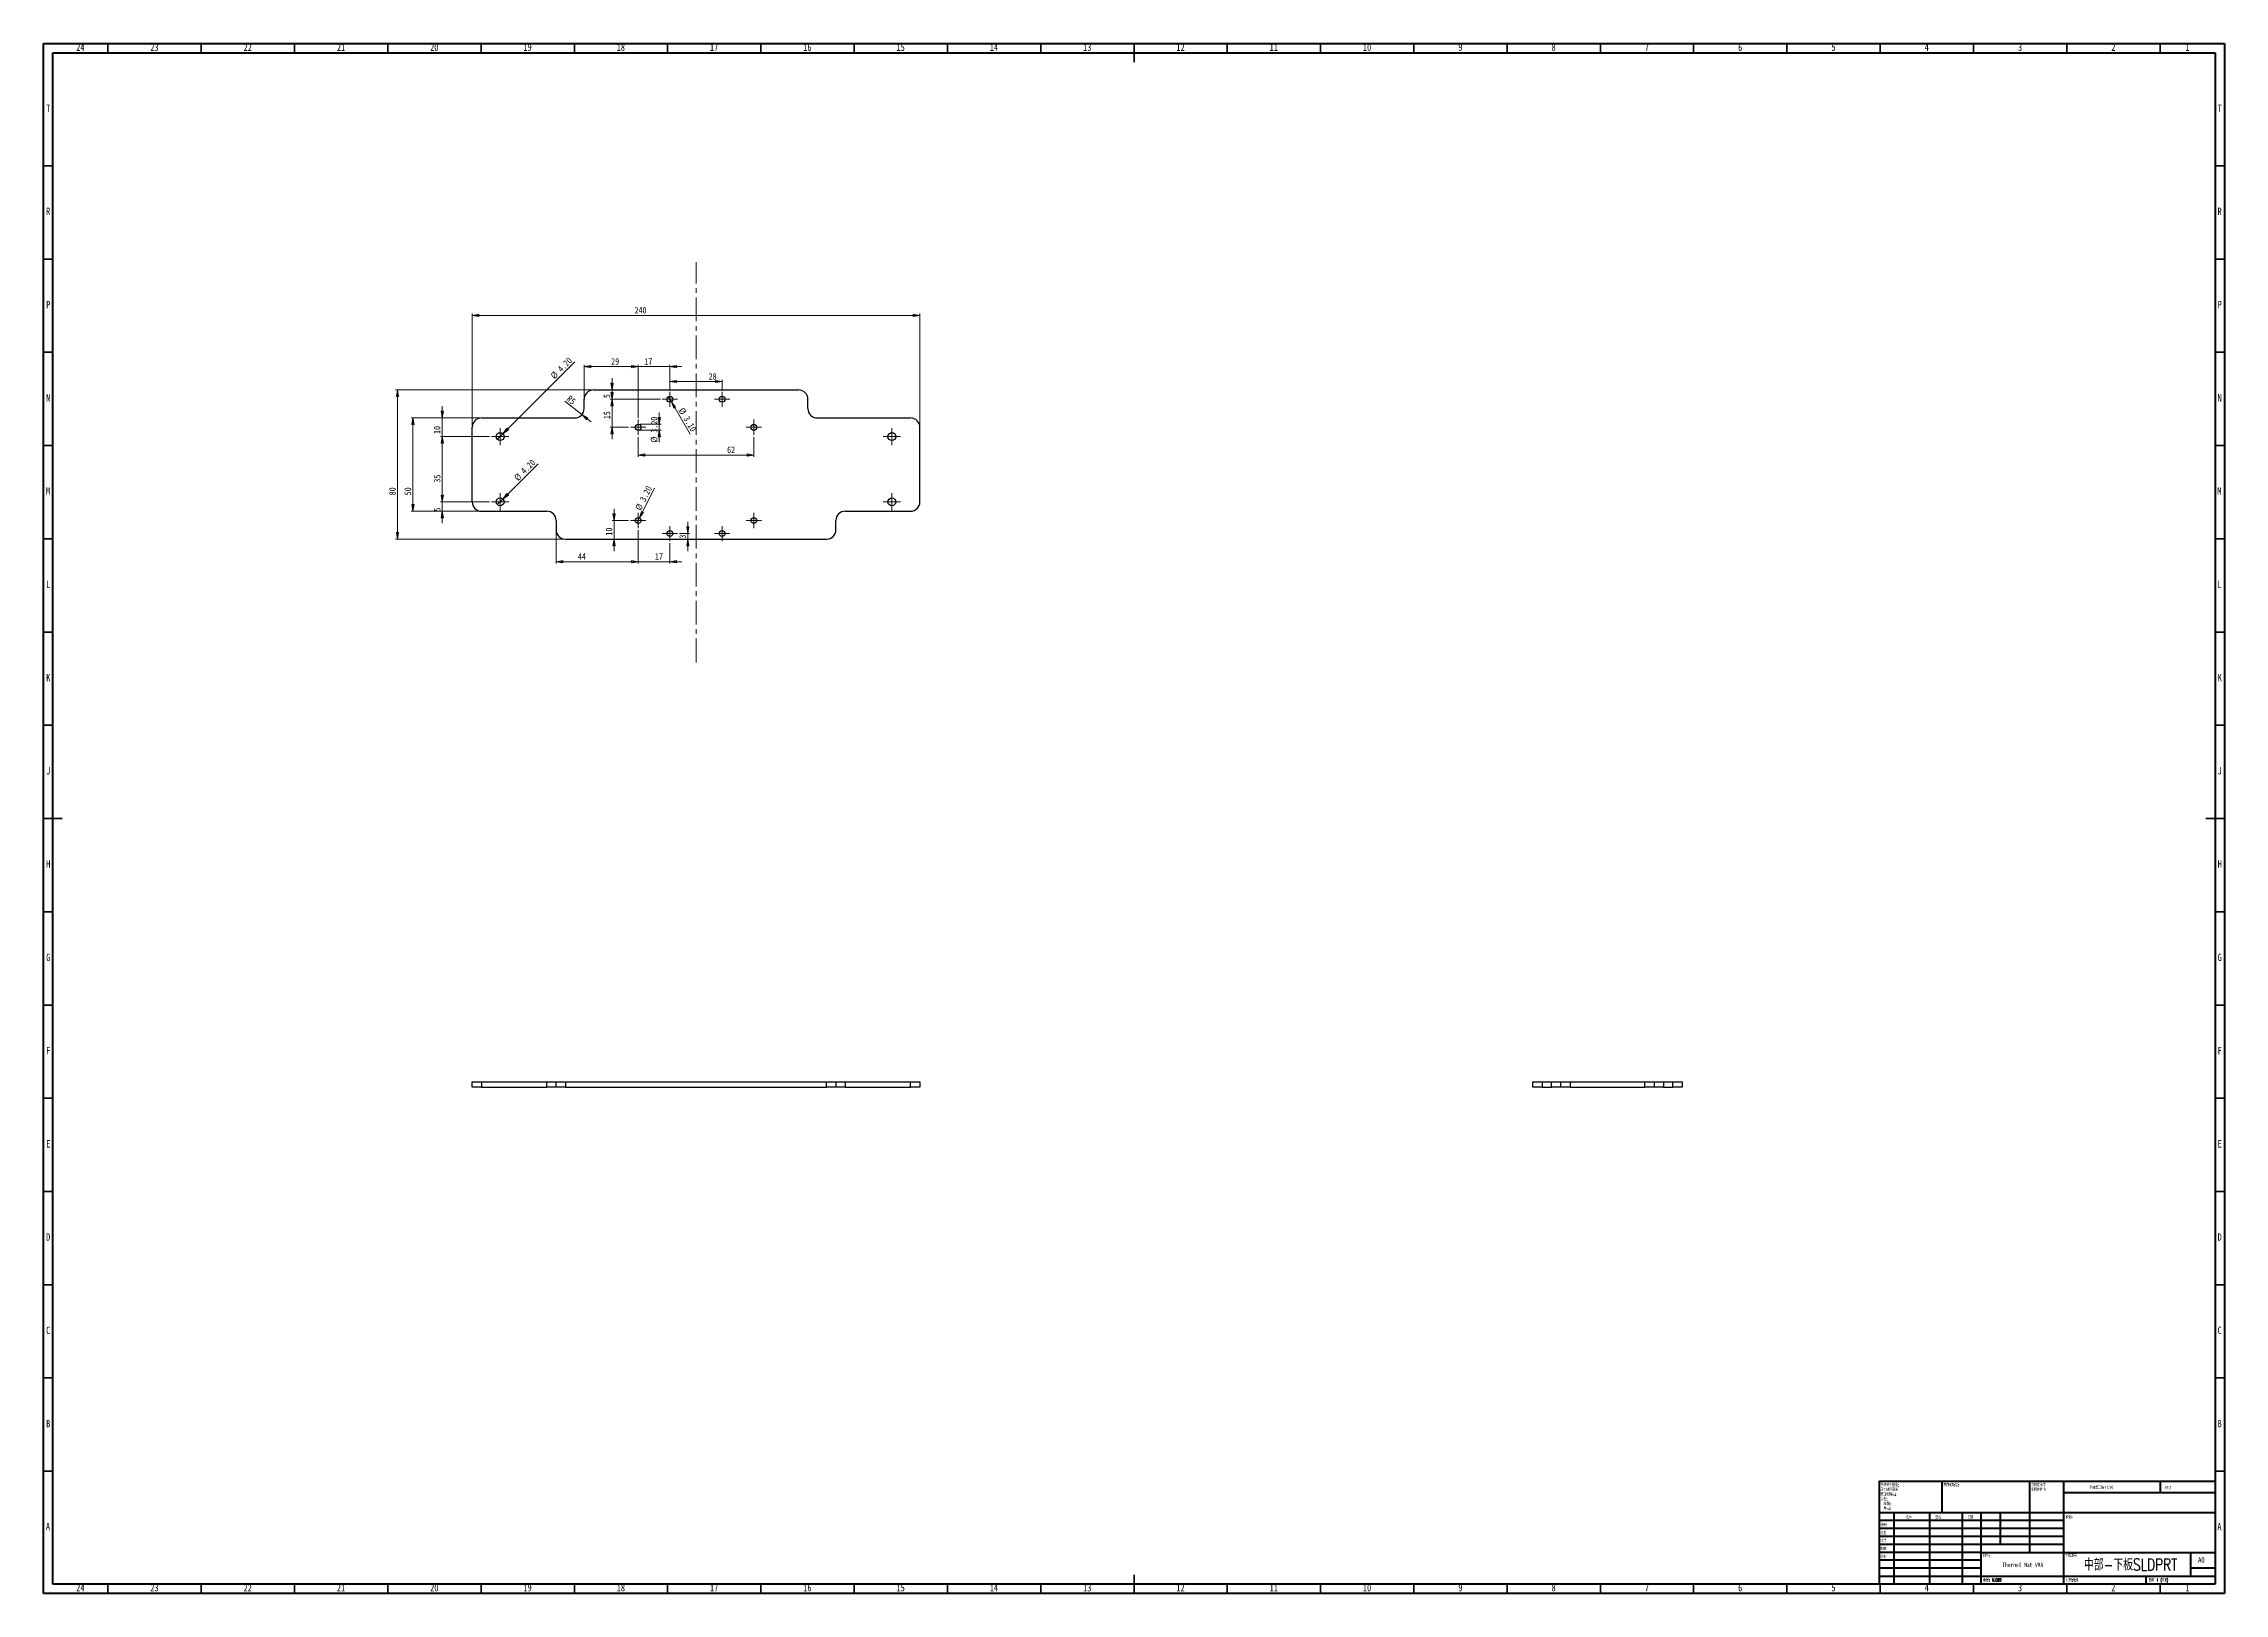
# Model space of a CAD drawing. Header units: millimetres. Extents: x 15 to 1184, y 5 to 836.
import ezdxf

# ---------------------------------------------------------------- set-up
doc = ezdxf.new("R2010")
doc.units = ezdxf.units.MM
doc.linetypes.add('CENTERX2', pattern=[20.32, 12.7, -2.54, 2.54, -2.54])
doc.styles.add('SLDTEXTSTYLE0', font='TXT', dxfattribs={"width": 0.75, "bigfont": 'bigfont'})
doc.styles.add('SLDTEXTSTYLE1', font='TXT', dxfattribs={"width": 0.694444, "bigfont": 'bigfont'})
doc.styles.add('SLDTEXTSTYLE2', font='TXT', dxfattribs={"width": 0.75})
doc.dimstyles.new('SLDDIMSTYLE0', dxfattribs={"dimtxt": 3.5, "dimasz": 3.556, "dimexe": 0, "dimexo": 0.0625, "dimgap": 0.875, "dimtad": 1, "dimrnd": 1e-09, "dimzin": 12, "dimdsep": 46, "dimtxsty": 'SLDTEXTSTYLE2', "dimblk1": 'CLOSED', "dimblk2": 'CLOSED', "dimsah": 1, "dimcen": 0.09, "dimadec": 0, "dimazin": 3, "dimtfac": 1, "dimtofl": 0, "dimtmove": 0, "dimatfit": 3, "dimldrblk": 'CLOSED', "dimfxl": 1, "dimfrac": 2, "dimtolj": 1, "dimtzin": 12, "dimarcsym": 0})
doc.dimstyles.new('SLDDIMSTYLE1', dxfattribs={"dimtxt": 3.5, "dimasz": 3.556, "dimexe": 0, "dimexo": 0.0625, "dimgap": 0.875, "dimtad": 1, "dimrnd": 1e-09, "dimzin": 12, "dimdsep": 46, "dimtxsty": 'SLDTEXTSTYLE2', "dimblk1": 'CLOSED', "dimblk2": 'CLOSED', "dimsah": 1, "dimcen": 0.09, "dimadec": 0, "dimazin": 3, "dimtfac": 1, "dimtmove": 0, "dimatfit": 0, "dimldrblk": 'CLOSED', "dimfxl": 1, "dimfrac": 2, "dimtolj": 1, "dimtzin": 12, "dimarcsym": 0})
doc.dimstyles.new('SLDDIMSTYLE2', dxfattribs={"dimtxt": 3.5, "dimasz": 3.556, "dimexe": 0, "dimexo": 0.0625, "dimgap": 0.875, "dimtad": 1, "dimrnd": 1e-09, "dimzin": 4, "dimdsep": 46, "dimtxsty": 'SLDTEXTSTYLE2', "dimblk1": 'NONE', "dimblk2": 'CLOSED', "dimsah": 1, "dimcen": 0, "dimadec": 0, "dimazin": 1, "dimtfac": 1, "dimtmove": 0, "dimatfit": 3, "dimldrblk": 'NONE', "dimfxl": 1, "dimfrac": 2, "dimtolj": 1, "dimtzin": 12, "dimarcsym": 0})
doc.dimstyles.new('SLDDIMSTYLE3', dxfattribs={"dimtxt": 3.5, "dimasz": 3.556, "dimexe": 0, "dimexo": 0.0625, "dimgap": 0.875, "dimtad": 1, "dimrnd": 1e-09, "dimzin": 4, "dimdsep": 46, "dimtxsty": 'SLDTEXTSTYLE2', "dimblk1": 'CLOSED', "dimblk2": 'CLOSED', "dimsah": 1, "dimcen": 0.09, "dimadec": 0, "dimazin": 1, "dimtfac": 1, "dimtmove": 0, "dimatfit": 0, "dimldrblk": 'CLOSED', "dimfxl": 1, "dimfrac": 2, "dimtolj": 1, "dimtzin": 12, "dimarcsym": 0})
doc.dimstyles.new('SLDDIMSTYLE4', dxfattribs={"dimtxt": 3.5, "dimasz": 3.556, "dimexe": 0, "dimexo": 0.0625, "dimgap": 0.875, "dimtad": 1, "dimrnd": 1e-09, "dimzin": 12, "dimdsep": 46, "dimtxsty": 'SLDTEXTSTYLE2', "dimblk1": 'CLOSED', "dimblk2": 'CLOSED', "dimsah": 1, "dimcen": 0, "dimadec": 0, "dimazin": 3, "dimtfac": 1, "dimtofl": 0, "dimtmove": 1, "dimatfit": 3, "dimldrblk": 'CLOSED', "dimfxl": 1, "dimfrac": 2, "dimtolj": 1, "dimtzin": 12, "dimarcsym": 0})

msp = doc.modelspace()

# ---------------------------------------------------------------- texts
at = {"color": 7, "linetype": 'Continuous', "lineweight": 0}
for s, insert, char_height, attachment_point, style in [('24', (34.67, 836.06), 3.9688, 2, 'SLDTEXTSTYLE2'), ('23', (74.42, 836.06), 3.9688, 2, 'SLDTEXTSTYLE2'), ('22', (124.42, 836.06), 3.9688, 2, 'SLDTEXTSTYLE2'), ('21', (174.42, 836.06), 3.9688, 2, 'SLDTEXTSTYLE2'), ('20', (224.42, 836.06), 3.9688, 2, 'SLDTEXTSTYLE2'), ('19', (274.42, 836.06), 3.9688, 2, 'SLDTEXTSTYLE2'), ('18', (324.42, 836.06), 3.9688, 2, 'SLDTEXTSTYLE2'), ('17', (374.42, 836.06), 3.9688, 2, 'SLDTEXTSTYLE2'), ('16', (424.42, 836.06), 3.9688, 2, 'SLDTEXTSTYLE2'), ('15', (474.42, 836.06), 3.9688, 2, 'SLDTEXTSTYLE2'), ('14', (524.42, 836.06), 3.9688, 2, 'SLDTEXTSTYLE2'), ('13', (574.42, 836.06), 3.9688, 2, 'SLDTEXTSTYLE2'), ('12', (624.42, 836.06), 3.9688, 2, 'SLDTEXTSTYLE2'), ('11', (674.42, 836.06), 3.9688, 2, 'SLDTEXTSTYLE2'), ('10', (724.42, 836.06), 3.9688, 2, 'SLDTEXTSTYLE2'), ('9', (774.46, 836.06), 3.969, 2, 'SLDTEXTSTYLE2'), ('8', (824.46, 836.06), 3.969, 2, 'SLDTEXTSTYLE2'), ('7', (874.46, 836.06), 3.969, 2, 'SLDTEXTSTYLE2'), ('6', (924.46, 836.06), 3.969, 2, 'SLDTEXTSTYLE2'), ('5', (974.46, 836.06), 3.969, 2, 'SLDTEXTSTYLE2'), ('4', (1024.46, 836.06), 3.969, 2, 'SLDTEXTSTYLE2'), ('3', (1074.46, 836.06), 3.969, 2, 'SLDTEXTSTYLE2'), ('2', (1124.46, 836.06), 3.969, 2, 'SLDTEXTSTYLE2'), ('1', (1164.21, 836.06), 3.969, 2, 'SLDTEXTSTYLE2'), ('T', (17.488, 803.31), 3.969, 2, 'SLDTEXTSTYLE2'), ('T', (1181.488, 803.31), 3.969, 2, 'SLDTEXTSTYLE2'), ('R', (17.444, 748.06), 3.969, 2, 'SLDTEXTSTYLE2'), ('R', (1181.444, 748.06), 3.969, 2, 'SLDTEXTSTYLE2'), ('P', (17.485, 698.06), 3.969, 2, 'SLDTEXTSTYLE2'), ('P', (1181.485, 698.06), 3.969, 2, 'SLDTEXTSTYLE2'), ('N', (17.464, 648.06), 3.969, 2, 'SLDTEXTSTYLE2'), ('N', (1181.464, 648.06), 3.969, 2, 'SLDTEXTSTYLE2'), ('M', (17.362, 598.06), 3.969, 2, 'SLDTEXTSTYLE2'), ('M', (1181.362, 598.06), 3.969, 2, 'SLDTEXTSTYLE2'), ('L', (17.455, 548.06), 3.969, 2, 'SLDTEXTSTYLE2'), ('L', (1181.455, 548.06), 3.969, 2, 'SLDTEXTSTYLE2'), ('K', (17.489, 498.06), 3.969, 2, 'SLDTEXTSTYLE2'), ('K', (1181.489, 498.06), 3.969, 2, 'SLDTEXTSTYLE2'), ('J', (17.465, 448.06), 3.969, 2, 'SLDTEXTSTYLE2'), ('J', (1181.465, 448.06), 3.969, 2, 'SLDTEXTSTYLE2'), ('H', (17.49, 398.06), 3.969, 2, 'SLDTEXTSTYLE2'), ('H', (1181.49, 398.06), 3.969, 2, 'SLDTEXTSTYLE2'), ('G', (17.487, 348.06), 3.969, 2, 'SLDTEXTSTYLE2'), ('G', (1181.487, 348.06), 3.969, 2, 'SLDTEXTSTYLE2'), ('F', (17.458, 298.06), 3.969, 2, 'SLDTEXTSTYLE2'), ('F', (1181.458, 298.06), 3.969, 2, 'SLDTEXTSTYLE2'), ('E', (17.508, 248.06), 3.969, 2, 'SLDTEXTSTYLE2'), ('E', (1181.508, 248.06), 3.969, 2, 'SLDTEXTSTYLE2'), ('D', (17.453, 198.06), 3.969, 2, 'SLDTEXTSTYLE2'), ('D', (1181.453, 198.06), 3.969, 2, 'SLDTEXTSTYLE2'), ('C', (17.459, 148.06), 3.969, 2, 'SLDTEXTSTYLE2'), ('C', (1181.459, 148.06), 3.969, 2, 'SLDTEXTSTYLE2'), ('B', (17.471, 98.06), 3.969, 2, 'SLDTEXTSTYLE2'), ('B', (1181.471, 98.06), 3.969, 2, 'SLDTEXTSTYLE2'), ('\\M+1955C\\M+196CA\\M+19165糙\\M+19378:', (1033.371, 63.919), 1.5, 1, 'SLDTEXTSTYLE0'), ('\\M+19573调\\M+190AE\\M+18D48\\M+192F6图\\M+194E4\\M+197E1', (1111.615, 62.533), 1.5, 1, 'SLDTEXTSTYLE0'), ('\\M+18F43订', (1152.328, 62.335), 1.5, 1, 'SLDTEXTSTYLE0'), ('A', (17.34, 42.81), 3.969, 2, 'SLDTEXTSTYLE2'), ('检查', (999.624, 38.154), 1.5, 1, 'SLDTEXTSTYLE0'), ('绘\\M+190A7', (999.685, 42.43), 1.5, 1, 'SLDTEXTSTYLE0'), ('\\M+196BC\\M+18FCC', (1013.322, 46.501), 1.5, 1, 'SLDTEXTSTYLE0'), ('签\\M+196BC', (1029.034, 46.562), 1.5, 1, 'SLDTEXTSTYLE0'), ('\\M+193FA\\M+18AFA', (1046.215, 46.576), 1.5, 1, 'SLDTEXTSTYLE0'), ('标题:', (1098.956, 46.576), 1.5, 1, 'SLDTEXTSTYLE0'), ('A', (1181.34, 42.81), 3.969, 2, 'SLDTEXTSTYLE2'), ('\\M+194E1\\M+18F79', (999.622, 34.177), 1.5, 1, 'SLDTEXTSTYLE0'), ('验检', (999.677, 25.35), 1.5, 1, 'SLDTEXTSTYLE0'), ('\\M+190A7\\M+191A2', (999.682, 29.734), 1.5, 1, 'SLDTEXTSTYLE0'), ('\\M+18DDE\\M+197BF:', (1054.646, 25.986), 1.5, 1, 'SLDTEXTSTYLE0'), ('\\M+18D48\\M+192F6图\\M+18D86', (1098.629, 25.986), 1.5, 1, 'SLDTEXTSTYLE0'), ('\\M+19286\\M+19594-\\M+189BA\\M+194C2SLDPRT', (1133.724, 23.607), 6.35, 2, 'SLDTEXTSTYLE0'), ('A0', (1169.871, 24.406), 2.9104, 1, 'SLDTEXTSTYLE2'), ('\\M+18F64\\M+197CA: 0.095', (1054.618, 12.949), 1.4986, 1, 'SLDTEXTSTYLE0'), ('Thornel Mat VMA', (1075.917, 21.486), 2.38125, 2, 'SLDTEXTSTYLE2'), ('\\M+194E4\\M+197E1:1:1', (1099.074, 12.9), 1.5, 1, 'SLDTEXTSTYLE0'), ('图纸 1 (\\M+18BA41)', (1143.478, 12.9), 1.5, 1, 'SLDTEXTSTYLE1'), ('24', (34.67, 10.06), 3.9688, 2, 'SLDTEXTSTYLE2'), ('23', (74.42, 10.06), 3.9688, 2, 'SLDTEXTSTYLE2'), ('22', (124.42, 10.06), 3.9688, 2, 'SLDTEXTSTYLE2'), ('21', (174.42, 10.06), 3.9688, 2, 'SLDTEXTSTYLE2'), ('20', (224.42, 10.06), 3.9688, 2, 'SLDTEXTSTYLE2'), ('19', (274.42, 10.06), 3.9688, 2, 'SLDTEXTSTYLE2'), ('18', (324.42, 10.06), 3.9688, 2, 'SLDTEXTSTYLE2'), ('17', (374.42, 10.06), 3.9688, 2, 'SLDTEXTSTYLE2'), ('16', (424.42, 10.06), 3.9688, 2, 'SLDTEXTSTYLE2'), ('15', (474.42, 10.06), 3.9688, 2, 'SLDTEXTSTYLE2'), ('14', (524.42, 10.06), 3.9688, 2, 'SLDTEXTSTYLE2'), ('13', (574.42, 10.06), 3.9688, 2, 'SLDTEXTSTYLE2'), ('12', (624.42, 10.06), 3.9688, 2, 'SLDTEXTSTYLE2'), ('11', (674.42, 10.06), 3.9688, 2, 'SLDTEXTSTYLE2'), ('10', (724.42, 10.06), 3.9688, 2, 'SLDTEXTSTYLE2'), ('9', (774.46, 10.06), 3.969, 2, 'SLDTEXTSTYLE2'), ('8', (824.46, 10.06), 3.969, 2, 'SLDTEXTSTYLE2'), ('7', (874.46, 10.06), 3.969, 2, 'SLDTEXTSTYLE2'), ('6', (924.46, 10.06), 3.969, 2, 'SLDTEXTSTYLE2'), ('5', (974.46, 10.06), 3.969, 2, 'SLDTEXTSTYLE2'), ('4', (1024.46, 10.06), 3.969, 2, 'SLDTEXTSTYLE2'), ('3', (1074.46, 10.06), 3.969, 2, 'SLDTEXTSTYLE2'), ('2', (1124.46, 10.06), 3.969, 2, 'SLDTEXTSTYLE2'), ('1', (1164.21, 10.06), 3.969, 2, 'SLDTEXTSTYLE2')]:
    msp.add_mtext(s, dxfattribs=dict(at, insert=insert, char_height=char_height, attachment_point=attachment_point, style=style))

# ---------------------------------------------------------------- blocks, each defined once
blk = doc.blocks.new('SW_NOTE_0')
at = {"color": 0, "linetype": 'Continuous', "lineweight": 0, "char_height": 1.5, "attachment_point": 1, "style": 'SLDTEXTSTYLE0'}
for s, insert in [('\\M+18F9C\\M+194F1另\\M+18A4F\\M+18E77\\M+192E8:', (0, 1.9)), ('\\M+18EDA\\M+190A1\\M+18E67\\M+19770\\M+19F7C\\M+195C4', (0, -0.6)), ('\\M+1955C\\M+196CA\\M+19165糙\\M+19378:', (0, -3.1)), ('\\M+18CF6\\M+18DB7:', (0, -5.6)), ('线\\M+190AB:', (1.7, -8.1)), ('\\M+18A70\\M+19378:', (1.7, -10.6))]:
    blk.add_mtext(s, dxfattribs=dict(at, insert=insert))
blk = doc.blocks.new('SW_NOTE_1')
at = {"color": 0, "linetype": 'Continuous', "lineweight": 0, "char_height": 1.5, "attachment_point": 1, "style": 'SLDTEXTSTYLE0'}
for s, insert in [('\\M+18FAB锐边\\M+190B4\\M+18F9C', (0, 1.9)), ('\\M+196D1\\M+18E68\\M+19BF3\\M+190DC\\M+19266', (0, -0.6))]:
    blk.add_mtext(s, dxfattribs=dict(at, insert=insert))
blk = doc.blocks.new('_Closed')
at = {"color": 0, "linetype": 'ByBlock', "lineweight": -2}
for p, q in [((-1, 0.166667), (0, 0)), ((-1, 0.166667), (-1, -0.166667)), ((0, 0), (-1, -0.166667)), ((0, 0), (-1, 0))]:
    blk.add_line(p, q, dxfattribs=at)
blk = doc.blocks.new('_D')
at = {"color": 7, "linetype": 'Continuous', "lineweight": 18}
for p, q in [((244.7, 631.3), (244.7, 691.3)), ((244.7, 690.3), (484.7, 690.3)), ((484.7, 631.3), (484.7, 691.3))]:
    blk.add_line(p, q, dxfattribs=at)
at = {"color": 7, "linetype": 'Continuous', "lineweight": 18, "xscale": 3.556, "yscale": 3.556, "rotation": 180}
blk.add_blockref('_Closed', (244.7, 690.3, -1.5), dxfattribs=at)
at = {"color": 7, "linetype": 'Continuous', "lineweight": 18, "xscale": 3.556, "yscale": 3.556}
blk.add_blockref('_Closed', (484.7, 690.3, -1.5), dxfattribs=at)
at = {"color": 7, "linetype": 'Continuous', "lineweight": 18, "insert": (331.8, 694.8), "char_height": 3.5, "attachment_point": 1, "style": 'SLDTEXTSTYLE2'}
blk.add_mtext('240', dxfattribs=at)
blk = doc.blocks.new('_D_1')
at = {"color": 7, "linetype": 'Continuous', "lineweight": 18}
for p, q in [((308.7, 650.3), (203.7, 650.3)), ((204.7, 650.3), (204.7, 570.3)), ((293.7, 570.3), (203.7, 570.3))]:
    blk.add_line(p, q, dxfattribs=at)
at = {"color": 7, "linetype": 'Continuous', "lineweight": 18, "xscale": 3.556, "yscale": 3.556}
for p, rotation in [((204.7, 650.3, -1.5), 90), ((204.7, 570.3, -1.5), 270)]:
    blk.add_blockref('_Closed', p, dxfattribs=dict(at, rotation=rotation))
at = {"color": 7, "linetype": 'Continuous', "lineweight": 18, "insert": (200.2, 593.8), "char_height": 3.5, "attachment_point": 1, "rotation": 90, "style": 'SLDTEXTSTYLE2'}
blk.add_mtext('80', dxfattribs=at)
blk = doc.blocks.new('_D_2')
at = {"color": 7, "linetype": 'Continuous', "lineweight": 18}
for p, q in [((248.7, 635.3), (212, 635.3)), ((213, 635.3), (213, 585.3)), ((248.7, 585.3), (212, 585.3))]:
    blk.add_line(p, q, dxfattribs=at)
at = {"color": 7, "linetype": 'Continuous', "lineweight": 18, "xscale": 3.556, "yscale": 3.556}
for p, rotation in [((213, 635.3, -1.5), 90), ((213, 585.3, -1.5), 270)]:
    blk.add_blockref('_Closed', p, dxfattribs=dict(at, rotation=rotation))
at = {"color": 7, "linetype": 'Continuous', "lineweight": 18, "insert": (208.5, 593.8), "char_height": 3.5, "attachment_point": 1, "rotation": 90, "style": 'SLDTEXTSTYLE2'}
blk.add_mtext('50', dxfattribs=at)
blk = doc.blocks.new('_D_3')
at = {"color": 7, "linetype": 'Continuous', "lineweight": 18}
for p, q in [((248.7, 635.3), (227.7, 635.3)), ((228.7, 635.3), (228.7, 641.6)), ((228.7, 625.3), (228.7, 635.3)), ((254.1, 625.3), (227.7, 625.3)), ((228.7, 625.3), (228.7, 618.9))]:
    blk.add_line(p, q, dxfattribs=at)
at = {"color": 7, "linetype": 'Continuous', "lineweight": 18, "xscale": 3.556, "yscale": 3.556}
for p, rotation in [((228.7, 635.3, -1.5), 270), ((228.7, 625.3, -1.5), 90)]:
    blk.add_blockref('_Closed', p, dxfattribs=dict(at, rotation=rotation))
at = {"color": 7, "linetype": 'Continuous', "lineweight": 18, "insert": (224.2, 626.7), "char_height": 3.5, "attachment_point": 1, "rotation": 90, "style": 'SLDTEXTSTYLE2'}
blk.add_mtext('10', dxfattribs=at)
blk = doc.blocks.new('_D_4')
at = {"color": 7, "linetype": 'Continuous', "lineweight": 18}
for q in [(299.7, 665.3), (258.2, 623.8)]:
    blk.add_line((261.2, 626.8), q, dxfattribs=at)
at = {"color": 7, "linetype": 'Continuous', "lineweight": 18, "xscale": 3.556, "yscale": 3.556, "rotation": 225}
blk.add_blockref('_Closed', (261.2, 626.8, -1.5), dxfattribs=at)
at = {"color": 7, "linetype": 'Continuous', "lineweight": 18, "char_height": 3.5, "attachment_point": 1, "rotation": 45, "style": 'SLDTEXTSTYLE2'}
for s, insert in [('4.20', (290.1, 662.1)), ('%%c', (286.4, 658.4))]:
    blk.add_mtext(s, dxfattribs=dict(at, insert=insert))
blk = doc.blocks.new('_None')
blk = doc.blocks.new('_D_5')
at = {"color": 7, "linetype": 'Continuous', "lineweight": 18}
for q in [(280.1, 610.6), (258.2, 588.8)]:
    blk.add_line((261.2, 591.8), q, dxfattribs=at)
at = {"color": 7, "linetype": 'Continuous', "lineweight": 18, "xscale": 3.556, "yscale": 3.556, "rotation": 225}
blk.add_blockref('_Closed', (261.2, 591.8, -1.5), dxfattribs=at)
at = {"color": 7, "linetype": 'Continuous', "lineweight": 18, "char_height": 3.5, "attachment_point": 1, "rotation": 45, "style": 'SLDTEXTSTYLE2'}
for s, insert in [('4.20', (270.4, 607.4)), ('%%c', (266.8, 603.7))]:
    blk.add_mtext(s, dxfattribs=dict(at, insert=insert))
blk = doc.blocks.new('_D_6')
at = {"color": 7, "linetype": 'Continuous', "lineweight": 18}
for q in [(349.9, 646.6), (361.5, 626.6)]:
    blk.add_line((351.5, 643.9), q, dxfattribs=at)
at = {"color": 7, "linetype": 'Continuous', "lineweight": 18, "xscale": 3.556, "yscale": 3.556, "rotation": 120}
blk.add_blockref('_Closed', (351.5, 643.9, -1.5), dxfattribs=at)
at = {"color": 7, "linetype": 'Continuous', "lineweight": 18, "char_height": 3.5, "attachment_point": 1, "rotation": 300, "style": 'SLDTEXTSTYLE2'}
for s, insert in [('%%c', (358.2, 641.2)), ('3.10', (360.9, 636.7))]:
    blk.add_mtext(s, dxfattribs=dict(at, insert=insert))
blk = doc.blocks.new('_D_7')
at = {"color": 7, "linetype": 'Continuous', "lineweight": 18}
for p, q in [((334.7, 631.9), (346, 631.9)), ((345, 631.9), (345, 638.2)), ((345, 631.9), (345, 628.7)), ((334.7, 628.7), (346, 628.7)), ((345, 628.7), (345, 622.3))]:
    blk.add_line(p, q, dxfattribs=at)
at = {"color": 7, "linetype": 'Continuous', "lineweight": 18, "xscale": 3.556, "yscale": 3.556}
for p, rotation in [((345, 631.9, -1.5), 270), ((345, 628.7, -1.5), 90)]:
    blk.add_blockref('_Closed', p, dxfattribs=dict(at, rotation=rotation))
at = {"color": 7, "linetype": 'Continuous', "lineweight": 18, "char_height": 3.5, "attachment_point": 1, "rotation": 90, "style": 'SLDTEXTSTYLE2'}
for s, insert in [('3.20', (340.5, 627.4)), ('%%c', (340.5, 622.1))]:
    blk.add_mtext(s, dxfattribs=dict(at, insert=insert))
blk = doc.blocks.new('_D_8')
at = {"color": 7, "linetype": 'Continuous', "lineweight": 18}
for p, q in [((319.7, 650.3), (319.7, 656.6)), ((345.7, 645.3), (318.7, 645.3)), ((319.7, 645.3), (319.7, 650.3)), ((319.7, 645.3), (319.7, 638.9))]:
    blk.add_line(p, q, dxfattribs=at)
at = {"color": 7, "linetype": 'Continuous', "lineweight": 18, "xscale": 3.556, "yscale": 3.556}
for p, rotation in [((319.7, 650.3, -1.5), 270), ((319.7, 645.3, -1.5), 90)]:
    blk.add_blockref('_Closed', p, dxfattribs=dict(at, rotation=rotation))
at = {"color": 7, "linetype": 'Continuous', "lineweight": 18, "insert": (315.2, 645.9), "char_height": 3.5, "attachment_point": 1, "rotation": 90, "style": 'SLDTEXTSTYLE2'}
blk.add_mtext('5', dxfattribs=at)
blk = doc.blocks.new('_D_9')
at = {"color": 7, "linetype": 'Continuous', "lineweight": 18}
for p, q in [((333.7, 662.8), (327.4, 662.8)), ((333.7, 635.4), (333.7, 663.8)), ((350.7, 662.8), (333.7, 662.8)), ((350.7, 650.3), (350.7, 663.8)), ((350.7, 662.8), (357.1, 662.8))]:
    blk.add_line(p, q, dxfattribs=at)
at = {"color": 7, "linetype": 'Continuous', "lineweight": 18, "xscale": 3.556, "yscale": 3.556}
blk.add_blockref('_Closed', (333.7, 662.8, -1.5), dxfattribs=at)
at = {"color": 7, "linetype": 'Continuous', "lineweight": 18, "xscale": 3.556, "yscale": 3.556, "rotation": 180}
blk.add_blockref('_Closed', (350.7, 662.8, -1.5), dxfattribs=at)
at = {"color": 7, "linetype": 'Continuous', "lineweight": 18, "insert": (337, 667.3), "char_height": 3.5, "attachment_point": 1, "style": 'SLDTEXTSTYLE2'}
blk.add_mtext('17', dxfattribs=at)
blk = doc.blocks.new('_D_10')
at = {"color": 7, "linetype": 'Continuous', "lineweight": 18}
for p, q in [((304.7, 646.3), (304.7, 663.8)), ((333.7, 662.8), (304.7, 662.8)), ((333.7, 635.4), (333.7, 663.8))]:
    blk.add_line(p, q, dxfattribs=at)
at = {"color": 7, "linetype": 'Continuous', "lineweight": 18, "xscale": 3.556, "yscale": 3.556, "rotation": 180}
blk.add_blockref('_Closed', (304.7, 662.8, -1.5), dxfattribs=at)
at = {"color": 7, "linetype": 'Continuous', "lineweight": 18, "xscale": 3.556, "yscale": 3.556}
blk.add_blockref('_Closed', (333.7, 662.8, -1.5), dxfattribs=at)
at = {"color": 7, "linetype": 'Continuous', "lineweight": 18, "insert": (319.2, 667.3), "char_height": 3.5, "attachment_point": 1, "style": 'SLDTEXTSTYLE2'}
blk.add_mtext('29', dxfattribs=at)
blk = doc.blocks.new('_D_11')
at = {"color": 7, "linetype": 'Continuous', "lineweight": 18}
for p, q in [((228.7, 590.3), (228.7, 596.6)), ((254.1, 590.3), (227.7, 590.3)), ((248.7, 585.3), (227.7, 585.3)), ((228.7, 590.3), (228.7, 585.3)), ((228.7, 585.3), (228.7, 578.9))]:
    blk.add_line(p, q, dxfattribs=at)
at = {"color": 7, "linetype": 'Continuous', "lineweight": 18, "xscale": 3.556, "yscale": 3.556}
for p, rotation in [((228.7, 590.3, -1.5), 270), ((228.7, 585.3, -1.5), 90)]:
    blk.add_blockref('_Closed', p, dxfattribs=dict(at, rotation=rotation))
at = {"color": 7, "linetype": 'Continuous', "lineweight": 18, "insert": (224.2, 585.1), "char_height": 3.5, "attachment_point": 1, "rotation": 90, "style": 'SLDTEXTSTYLE2'}
blk.add_mtext('5', dxfattribs=at)
blk = doc.blocks.new('_D_12')
at = {"color": 7, "linetype": 'Continuous', "lineweight": 18}
for p, q in [((254.1, 625.3), (227.7, 625.3)), ((228.7, 625.3), (228.7, 590.3)), ((254.1, 590.3), (227.7, 590.3))]:
    blk.add_line(p, q, dxfattribs=at)
at = {"color": 7, "linetype": 'Continuous', "lineweight": 18, "xscale": 3.556, "yscale": 3.556}
for p, rotation in [((228.7, 625.3, -1.5), 90), ((228.7, 590.3, -1.5), 270)]:
    blk.add_blockref('_Closed', p, dxfattribs=dict(at, rotation=rotation))
at = {"color": 7, "linetype": 'Continuous', "lineweight": 18, "insert": (224.2, 600.6), "char_height": 3.5, "attachment_point": 1, "rotation": 90, "style": 'SLDTEXTSTYLE2'}
blk.add_mtext('35', dxfattribs=at)
blk = doc.blocks.new('_D_13')
at = {"color": 7, "linetype": 'Continuous', "lineweight": 18}
for p, q in [((345.7, 645.3), (318.7, 645.3)), ((319.7, 645.3), (319.7, 651.6)), ((319.7, 645.3), (319.7, 630.3)), ((328.6, 630.3), (318.7, 630.3)), ((319.7, 630.3), (319.7, 623.9))]:
    blk.add_line(p, q, dxfattribs=at)
at = {"color": 7, "linetype": 'Continuous', "lineweight": 18, "xscale": 3.556, "yscale": 3.556}
for p, rotation in [((319.7, 645.3, -1.5), 270), ((319.7, 630.3, -1.5), 90)]:
    blk.add_blockref('_Closed', p, dxfattribs=dict(at, rotation=rotation))
at = {"color": 7, "linetype": 'Continuous', "lineweight": 18, "insert": (315.2, 634.6), "char_height": 3.5, "attachment_point": 1, "rotation": 90, "style": 'SLDTEXTSTYLE2'}
blk.add_mtext('15', dxfattribs=at)
blk = doc.blocks.new('_D_14')
at = {"color": 7, "linetype": 'Continuous', "lineweight": 18}
for q in [(342.4, 597.7), (333, 578.9)]:
    blk.add_line((334.4, 581.7), q, dxfattribs=at)
at = {"color": 7, "linetype": 'Continuous', "lineweight": 18, "xscale": 3.556, "yscale": 3.556, "rotation": 243.4457274931}
blk.add_blockref('_Closed', (334.4, 581.7, -1.5), dxfattribs=at)
at = {"color": 7, "linetype": 'Continuous', "lineweight": 18, "char_height": 3.5, "attachment_point": 1, "rotation": 63.4457, "style": 'SLDTEXTSTYLE2'}
for s, insert in [('3.20', (334.3, 591.6)), ('%%c', (332, 586.9))]:
    blk.add_mtext(s, dxfattribs=dict(at, insert=insert))
blk = doc.blocks.new('_D_15')
at = {"color": 7, "linetype": 'Continuous', "lineweight": 18}
for p, q in [((333.7, 575.2), (333.7, 557.2)), ((350.7, 568.2), (350.7, 557.2)), ((333.7, 558.2), (327.4, 558.2)), ((333.7, 558.2), (350.7, 558.2)), ((350.7, 558.2), (357.1, 558.2))]:
    blk.add_line(p, q, dxfattribs=at)
at = {"color": 7, "linetype": 'Continuous', "lineweight": 18, "xscale": 3.556, "yscale": 3.556}
blk.add_blockref('_Closed', (333.7, 558.2, -1.5), dxfattribs=at)
at = {"color": 7, "linetype": 'Continuous', "lineweight": 18, "xscale": 3.556, "yscale": 3.556, "rotation": 180}
blk.add_blockref('_Closed', (350.7, 558.2, -1.5), dxfattribs=at)
at = {"color": 7, "linetype": 'Continuous', "lineweight": 18, "insert": (342.7, 562.8), "char_height": 3.5, "attachment_point": 1, "style": 'SLDTEXTSTYLE2'}
blk.add_mtext('17', dxfattribs=at)
blk = doc.blocks.new('_D_16')
at = {"color": 7, "linetype": 'Continuous', "lineweight": 18}
for p, q in [((355.8, 573.3), (361.3, 573.3)), ((360.3, 573.3), (360.3, 579.6)), ((360.3, 573.3), (360.3, 570.3)), ((360.3, 570.3), (360.3, 563.9))]:
    blk.add_line(p, q, dxfattribs=at)
at = {"color": 7, "linetype": 'Continuous', "lineweight": 18, "xscale": 3.556, "yscale": 3.556}
for p, rotation in [((360.3, 573.3, -1.5), 270), ((360.3, 570.3, -1.5), 90)]:
    blk.add_blockref('_Closed', p, dxfattribs=dict(at, rotation=rotation))
at = {"color": 7, "linetype": 'Continuous', "lineweight": 18, "insert": (355.8, 570.6), "char_height": 3.5, "attachment_point": 1, "rotation": 90, "style": 'SLDTEXTSTYLE2'}
blk.add_mtext('3', dxfattribs=at)
blk = doc.blocks.new('_D_17')
at = {"color": 7, "linetype": 'Continuous', "lineweight": 18}
for p, q in [((289.7, 574.3), (289.7, 557.2)), ((333.7, 575.2), (333.7, 557.2)), ((333.7, 558.2), (289.7, 558.2))]:
    blk.add_line(p, q, dxfattribs=at)
at = {"color": 7, "linetype": 'Continuous', "lineweight": 18, "xscale": 3.556, "yscale": 3.556, "rotation": 180}
blk.add_blockref('_Closed', (289.7, 558.2, -1.5), dxfattribs=at)
at = {"color": 7, "linetype": 'Continuous', "lineweight": 18, "xscale": 3.556, "yscale": 3.556}
blk.add_blockref('_Closed', (333.7, 558.2, -1.5), dxfattribs=at)
at = {"color": 7, "linetype": 'Continuous', "lineweight": 18, "insert": (301.4, 562.8), "char_height": 3.5, "attachment_point": 1, "style": 'SLDTEXTSTYLE2'}
blk.add_mtext('44', dxfattribs=at)
blk = doc.blocks.new('_D_18')
at = {"color": 7, "linetype": 'Continuous', "lineweight": 18}
for p, q in [((320.8, 580.3), (320.8, 586.6)), ((328.6, 580.3), (319.8, 580.3)), ((320.8, 580.3), (320.8, 570.3)), ((320.8, 570.3), (320.8, 563.9))]:
    blk.add_line(p, q, dxfattribs=at)
at = {"color": 7, "linetype": 'Continuous', "lineweight": 18, "xscale": 3.556, "yscale": 3.556}
for p, rotation in [((320.8, 580.3, -1.5), 270), ((320.8, 570.3, -1.5), 90)]:
    blk.add_blockref('_Closed', p, dxfattribs=dict(at, rotation=rotation))
at = {"color": 7, "linetype": 'Continuous', "lineweight": 18, "insert": (316.3, 572.2), "char_height": 3.5, "attachment_point": 1, "rotation": 90, "style": 'SLDTEXTSTYLE2'}
blk.add_mtext('10', dxfattribs=at)
blk = doc.blocks.new('_D_19')
at = {"color": 7, "linetype": 'Continuous', "lineweight": 18}
for p, q in [((350.7, 650.3), (350.7, 655.8)), ((350.7, 654.8), (378.7, 654.8)), ((378.7, 650.3), (378.7, 655.8))]:
    blk.add_line(p, q, dxfattribs=at)
at = {"color": 7, "linetype": 'Continuous', "lineweight": 18, "xscale": 3.556, "yscale": 3.556, "rotation": 180}
blk.add_blockref('_Closed', (350.7, 654.8, -1.5), dxfattribs=at)
at = {"color": 7, "linetype": 'Continuous', "lineweight": 18, "xscale": 3.556, "yscale": 3.556}
blk.add_blockref('_Closed', (378.7, 654.8, -1.5), dxfattribs=at)
at = {"color": 7, "linetype": 'Continuous', "lineweight": 18, "insert": (371.5, 659.3), "char_height": 3.5, "attachment_point": 1, "style": 'SLDTEXTSTYLE2'}
blk.add_mtext('28', dxfattribs=at)
blk = doc.blocks.new('_D_20')
at = {"color": 7, "linetype": 'Continuous', "lineweight": 18}
for p, q in [((333.7, 625.2), (333.7, 614.4)), ((395.7, 625.2), (395.7, 614.4)), ((333.7, 615.4), (395.7, 615.4))]:
    blk.add_line(p, q, dxfattribs=at)
at = {"color": 7, "linetype": 'Continuous', "lineweight": 18, "xscale": 3.556, "yscale": 3.556, "rotation": 180}
blk.add_blockref('_Closed', (333.7, 615.4, -1.5), dxfattribs=at)
at = {"color": 7, "linetype": 'Continuous', "lineweight": 18, "xscale": 3.556, "yscale": 3.556}
blk.add_blockref('_Closed', (395.7, 615.4, -1.5), dxfattribs=at)
at = {"color": 7, "linetype": 'Continuous', "lineweight": 18, "insert": (381.4, 620), "char_height": 3.5, "attachment_point": 1, "style": 'SLDTEXTSTYLE2'}
blk.add_mtext('62', dxfattribs=at)
blk = doc.blocks.new('_D_21')
at = {"color": 7, "linetype": 'Continuous', "lineweight": 18}
for q in [(294.4, 644.2), (308.6, 633.2)]:
    blk.add_line((303.5, 637.1), q, dxfattribs=at)
at = {"color": 7, "linetype": 'Continuous', "lineweight": 18, "xscale": 3.556, "yscale": 3.556, "rotation": 142.1843681874}
blk.add_blockref('_Closed', (303.5, 637.1, -1.5), dxfattribs=at)
at = {"color": 7, "linetype": 'Continuous', "lineweight": 18, "insert": (297.3, 647.6), "char_height": 3.5, "attachment_point": 1, "rotation": 320.1458, "style": 'SLDTEXTSTYLE2'}
blk.add_mtext('R5', dxfattribs=at)
blk = doc.blocks.new('SW_CENTERMARKSYMBOL_0')
at = {"color": 0, "linetype": 'Continuous', "lineweight": 0}
for p, q in [((-2.5, 0), (-4.6, 0)), ((0, 0), (-2.5, 0)), ((0, 2.5), (0, 4.6)), ((0, 0), (0, 2.5)), ((0, 0), (0, -2.5)), ((0, 0), (2.5, 0)), ((2.5, 0), (4.6, 0)), ((0, -2.5), (0, -4.6))]:
    blk.add_line(p, q, dxfattribs=at)
blk = doc.blocks.new('SW_CENTERMARKSYMBOL_1')
at = {"color": 0, "linetype": 'Continuous', "lineweight": 0}
for p, q in [((-2.5, 0), (-4.6, 0)), ((0, 0), (-2.5, 0)), ((0, 2.5), (0, 4.6)), ((0, 0), (0, 2.5)), ((0, 0), (0, -2.5)), ((0, 0), (2.5, 0)), ((2.5, 0), (4.6, 0)), ((0, -2.5), (0, -4.6))]:
    blk.add_line(p, q, dxfattribs=at)
blk = doc.blocks.new('SW_CENTERMARKSYMBOL_2')
at = {"color": 0, "linetype": 'Continuous', "lineweight": 0}
for p, q in [((-2.5, 0), (-4.6, 0)), ((0, 0), (-2.5, 0)), ((0, 2.5), (0, 4.6)), ((0, 0), (0, 2.5)), ((0, 0), (0, -2.5)), ((0, 0), (2.5, 0)), ((2.5, 0), (4.6, 0)), ((0, -2.5), (0, -4.6))]:
    blk.add_line(p, q, dxfattribs=at)
blk = doc.blocks.new('SW_CENTERMARKSYMBOL_3')
at = {"color": 0, "linetype": 'Continuous', "lineweight": 0}
for p, q in [((-2.5, 0), (-4.6, 0)), ((0, 0), (-2.5, 0)), ((0, 2.5), (0, 4.6)), ((0, 0), (0, 2.5)), ((0, 0), (0, -2.5)), ((0, 0), (2.5, 0)), ((2.5, 0), (4.6, 0)), ((0, -2.5), (0, -4.6))]:
    blk.add_line(p, q, dxfattribs=at)
blk = doc.blocks.new('SW_CENTERMARKSYMBOL_4')
at = {"color": 0, "linetype": 'Continuous', "lineweight": 0}
for p, q in [((-2.5, 0), (-4.05, 0)), ((0, 0), (-2.5, 0)), ((0, 2.5), (0, 4.05)), ((0, 0), (0, 2.5)), ((0, 0), (0, -2.5)), ((0, 0), (2.5, 0)), ((2.5, 0), (4.05, 0)), ((0, -2.5), (0, -4.05))]:
    blk.add_line(p, q, dxfattribs=at)
blk = doc.blocks.new('SW_CENTERMARKSYMBOL_5')
at = {"color": 0, "linetype": 'Continuous', "lineweight": 0}
for p, q in [((-2.5, 0), (-4.05, 0)), ((0, 0), (-2.5, 0)), ((0, 2.5), (0, 4.05)), ((0, 0), (0, 2.5)), ((0, 0), (0, -2.5)), ((0, 0), (2.5, 0)), ((2.5, 0), (4.05, 0)), ((0, -2.5), (0, -4.05))]:
    blk.add_line(p, q, dxfattribs=at)
blk = doc.blocks.new('SW_CENTERMARKSYMBOL_6')
at = {"color": 0, "linetype": 'Continuous', "lineweight": 0}
for p, q in [((-2.5, 0), (-4.1, 0)), ((0, 0), (-2.5, 0)), ((0, 2.5), (0, 4.1)), ((0, 0), (0, 2.5)), ((0, 0), (0, -2.5)), ((0, 0), (2.5, 0)), ((2.5, 0), (4.1, 0)), ((0, -2.5), (0, -4.1))]:
    blk.add_line(p, q, dxfattribs=at)
blk = doc.blocks.new('SW_CENTERMARKSYMBOL_7')
at = {"color": 0, "linetype": 'Continuous', "lineweight": 0}
for p, q in [((-2.5, 0), (-4.1, 0)), ((0, 0), (-2.5, 0)), ((0, 2.5), (0, 4.1)), ((0, 0), (0, 2.5)), ((0, 0), (0, -2.5)), ((0, 0), (2.5, 0)), ((2.5, 0), (4.1, 0)), ((0, -2.5), (0, -4.1))]:
    blk.add_line(p, q, dxfattribs=at)
blk = doc.blocks.new('SW_CENTERMARKSYMBOL_8')
at = {"color": 0, "linetype": 'Continuous', "lineweight": 0}
for p, q in [((-2.5, 0), (-4.1, 0)), ((0, 0), (-2.5, 0)), ((0, 2.5), (0, 4.1)), ((0, 0), (0, 2.5)), ((0, 0), (0, -2.5)), ((0, 0), (2.5, 0)), ((2.5, 0), (4.1, 0)), ((0, -2.5), (0, -4.1))]:
    blk.add_line(p, q, dxfattribs=at)
blk = doc.blocks.new('SW_CENTERMARKSYMBOL_9')
at = {"color": 0, "linetype": 'Continuous', "lineweight": 0}
for p, q in [((-2.5, 0), (-4.05, 0)), ((0, 0), (-2.5, 0)), ((0, 2.5), (0, 4.05)), ((0, 0), (0, 2.5)), ((0, 0), (0, -2.5)), ((0, 0), (2.5, 0)), ((2.5, 0), (4.05, 0)), ((0, -2.5), (0, -4.05))]:
    blk.add_line(p, q, dxfattribs=at)
blk = doc.blocks.new('SW_CENTERMARKSYMBOL_10')
at = {"color": 0, "linetype": 'Continuous', "lineweight": 0}
for p, q in [((-2.5, 0), (-4.05, 0)), ((0, 0), (-2.5, 0)), ((0, 2.5), (0, 4.05)), ((0, 0), (0, 2.5)), ((0, 0), (0, -2.5)), ((0, 0), (2.5, 0)), ((2.5, 0), (4.05, 0)), ((0, -2.5), (0, -4.05))]:
    blk.add_line(p, q, dxfattribs=at)
blk = doc.blocks.new('SW_CENTERMARKSYMBOL_11')
at = {"color": 0, "linetype": 'Continuous', "lineweight": 0}
for p, q in [((-2.5, 0), (-4.1, 0)), ((0, 0), (-2.5, 0)), ((0, 2.5), (0, 4.1)), ((0, 0), (0, 2.5)), ((0, 0), (0, -2.5)), ((0, 0), (2.5, 0)), ((2.5, 0), (4.1, 0)), ((0, -2.5), (0, -4.1))]:
    blk.add_line(p, q, dxfattribs=at)

# ---------------------------------------------------------------- dimensions: what is measured, and where the dimension line sits
at = {"color": 7, "linetype": 'Continuous', "lineweight": 18}
for base, p1, p2, dimstyle, picture, middle in [((484.712, 690.29), (244.712, 630.29), (484.712, 630.29), 'SLDDIMSTYLE0', '_D', (335.709, 690.29)), ((304.712, 662.765), (333.712, 634.39), (304.712, 645.29), 'SLDDIMSTYLE0', '_D_10', (321.777, 662.765)), ((333.712, 662.765), (350.712, 649.34), (333.712, 634.39), 'SLDDIMSTYLE1', '_D_9', (339.547, 662.765)), ((378.712, 654.776), (350.712, 649.34), (378.712, 649.34), 'SLDDIMSTYLE0', '_D_19', (374.103, 654.776)), ((395.712, 615.44), (333.712, 626.19), (395.712, 626.19), 'SLDDIMSTYLE0', '_D_20', (383.963, 615.44)), ((289.712, 558.248), (333.712, 576.19), (289.712, 575.29), 'SLDDIMSTYLE0', '_D_17', (303.955, 558.248)), ((350.712, 558.248), (333.712, 576.19), (350.712, 569.24), 'SLDDIMSTYLE1', '_D_15', (345.316, 558.248))]:
    dim = msp.add_linear_dim(base=base, p1=p1, p2=p2, dimstyle=dimstyle, dxfattribs=at)
    dim.commit()
    dim.dimension.update_dxf_attribs({"geometry": picture, "text_midpoint": middle, "dimtype": 160})
for p1, p2, picture, middle in [((258.227, 623.805), (261.196, 626.775), '_D_4', (294.712, 660.29)), ((349.937, 646.632), (351.487, 643.948), '_D_6', (358.068, 632.548)), ((258.227, 588.805), (261.196, 591.775), '_D_5', (275.117, 605.695)), ((332.996, 578.859), (334.427, 581.721), '_D_14', (339.35, 591.572))]:
    dim = msp.add_diameter_dim_2p(p1=p1, p2=p2, dimstyle='SLDDIMSTYLE2', dxfattribs=at)
    dim.commit()
    dim.dimension.update_dxf_attribs({"geometry": picture, "text_midpoint": middle, "dimtype": 163})
for base, p1, p2, dimstyle, picture, middle in [((319.722, 650.29), (346.662, 645.29), (309.712, 650.29), 'SLDDIMSTYLE1', '_D_8', (319.722, 647.145)), ((204.712, 570.29), (309.712, 650.29), (294.712, 570.29), 'SLDDIMSTYLE0', '_D_1', (204.712, 596.343)), ((319.722, 630.29), (346.662, 645.29), (329.612, 630.29), 'SLDDIMSTYLE1', '_D_13', (319.722, 637.234)), ((212.983, 585.29), (249.712, 635.29), (249.712, 585.29), 'SLDDIMSTYLE0', '_D_2', (212.983, 596.343)), ((228.712, 635.29), (255.112, 625.29), (249.712, 635.29), 'SLDDIMSTYLE1', '_D_3', (228.712, 629.277)), ((228.712, 590.29), (255.112, 625.29), (255.112, 590.29), 'SLDDIMSTYLE0', '_D_12', (228.712, 603.174)), ((228.712, 585.29), (255.112, 590.29), (249.712, 585.29), 'SLDDIMSTYLE1', '_D_11', (228.712, 586.412)), ((320.831, 570.29), (329.612, 580.29), (294.712, 570.29), 'SLDDIMSTYLE1', '_D_18', (320.831, 574.779)), ((360.324, 570.29), (354.762, 573.29), (294.712, 570.29), 'SLDDIMSTYLE1', '_D_16', (360.324, 571.89))]:
    dim = msp.add_linear_dim(base=base, p1=p1, p2=p2, angle=90, dimstyle=dimstyle, dxfattribs=at)
    dim.commit()
    dim.dimension.update_dxf_attribs({"geometry": picture, "text_midpoint": middle, "dimtype": 160})
dim = msp.add_radius_dim(center=(299.712, 640.29), mpoint=(303.55, 637.086), dimstyle='SLDDIMSTYLE4', dxfattribs=at)
dim.commit()
dim.dimension.update_dxf_attribs({"geometry": '_D_21', "text_midpoint": (296.242, 643.186), "dimtype": 164})
dim = msp.add_linear_dim(base=(345.049, 628.69), p1=(333.712, 631.89), p2=(333.712, 628.69), angle=90, text='%%c<>', dimstyle='SLDDIMSTYLE3', dxfattribs=at)
dim.commit()
dim.dimension.update_dxf_attribs({"geometry": '_D_7', "text_midpoint": (345.049, 629.277), "dimtype": 160})

# ---------------------------------------------------------------- linework, layer by layer
at = {"color": 7, "linetype": 'Continuous', "lineweight": 70}
for p, q in [((15, 5), (15, 836)), ((15, 836), (1184, 836)), ((20, 10), (20, 831)), ((20, 831), (1179, 831)), ((1179, 831), (1179, 10)), ((1184, 836), (1184, 5)), ((1184, 5), (15, 5)), ((1179, 10), (20, 10))]:
    msp.add_line(p, q, dxfattribs=at)
at = {"color": 7, "linetype": 'Continuous', "lineweight": 35}
for p, q in [((49.5, 831), (49.5, 836)), ((99.5, 831), (99.5, 836)), ((149.5, 831), (149.5, 836)), ((199.5, 831), (199.5, 836)), ((249.5, 831), (249.5, 836)), ((299.5, 831), (299.5, 836)), ((349.5, 831), (349.5, 836)), ((399.5, 831), (399.5, 836)), ((449.5, 831), (449.5, 836)), ((499.5, 831), (499.5, 836)), ((549.5, 831), (549.5, 836)), ((599.5, 836.001), (599.5, 825.999)), ((599.5, 831), (599.5, 836)), ((649.5, 831), (649.5, 836)), ((699.5, 831), (699.5, 836)), ((749.5, 831), (749.5, 836)), ((799.5, 831), (799.5, 836)), ((849.5, 831), (849.5, 836)), ((899.5, 831), (899.5, 836)), ((949.5, 831), (949.5, 836)), ((999.5, 831), (999.5, 836)), ((1049.5, 831), (1049.5, 836)), ((1099.5, 831), (1099.5, 836)), ((1149.5, 831), (1149.5, 836)), ((20, 770.5), (15, 770.5)), ((1179, 770.5), (1184, 770.5)), ((20, 720.5), (15, 720.5)), ((1179, 720.5), (1184, 720.5)), ((20, 670.5), (15, 670.5)), ((1179, 670.5), (1184, 670.5)), ((20, 620.5), (15, 620.5)), ((1179, 620.5), (1184, 620.5)), ((20, 570.5), (15, 570.5)), ((1179, 570.5), (1184, 570.5)), ((20, 520.5), (15, 520.5)), ((1179, 520.5), (1184, 520.5)), ((20, 470.5), (15, 470.5)), ((1179, 470.5), (1184, 470.5)), ((14.999, 420.5), (25.001, 420.5)), ((20, 420.5), (15, 420.5)), ((1184.001, 420.5), (1173.999, 420.5)), ((1179, 420.5), (1184, 420.5)), ((20, 370.5), (15, 370.5)), ((1179, 370.5), (1184, 370.5)), ((20, 320.5), (15, 320.5)), ((1179, 320.5), (1184, 320.5)), ((20, 270.5), (15, 270.5)), ((1179, 270.5), (1184, 270.5)), ((20, 220.5), (15, 220.5)), ((1179, 220.5), (1184, 220.5)), ((20, 170.5), (15, 170.5)), ((1179, 170.5), (1184, 170.5)), ((20, 120.5), (15, 120.5)), ((1179, 120.5), (1184, 120.5)), ((20, 70.5), (15, 70.5)), ((1179, 70.5), (1184, 70.5)), ((599.5, 4.999), (599.5, 15.001)), ((49.5, 10), (49.5, 5)), ((99.5, 10), (99.5, 5)), ((149.5, 10), (149.5, 5)), ((199.5, 10), (199.5, 5)), ((249.5, 10), (249.5, 5)), ((299.5, 10), (299.5, 5)), ((349.5, 10), (349.5, 5)), ((399.5, 10), (399.5, 5)), ((449.5, 10), (449.5, 5)), ((499.5, 10), (499.5, 5)), ((549.5, 10), (549.5, 5)), ((599.5, 10), (599.5, 5)), ((649.5, 10), (649.5, 5)), ((699.5, 10), (699.5, 5)), ((749.5, 10), (749.5, 5)), ((799.5, 10), (799.5, 5)), ((849.5, 10), (849.5, 5)), ((899.5, 10), (899.5, 5)), ((949.5, 10), (949.5, 5)), ((999.5, 10), (999.5, 5)), ((1049.5, 10), (1049.5, 5)), ((1099.5, 10), (1099.5, 5)), ((1149.5, 10), (1149.5, 5))]:
    msp.add_line(p, q, dxfattribs=at)
at = {"color": 7, "linetype": 'CENTERX2', "lineweight": 18}
msp.add_line((364.712, 504.242), (364.712, 718.812), dxfattribs=at)
at = {"color": 7, "linetype": 'Continuous', "lineweight": 25}
for p, q in [((304.712, 640.29), (304.712, 645.29)), ((309.712, 650.29), (419.712, 650.29)), ((424.712, 640.29), (424.712, 645.29)), ((249.712, 635.29), (299.712, 635.29)), ((429.712, 635.29), (479.712, 635.29)), ((244.712, 590.29), (244.712, 630.29)), ((484.712, 590.29), (484.712, 630.29)), ((249.712, 585.29), (284.712, 585.29)), ((444.712, 585.29), (479.712, 585.29)), ((289.712, 580.29), (289.712, 575.29)), ((439.712, 575.29), (439.712, 580.29)), ((294.712, 570.29), (434.712, 570.29)), ((244.712, 276.357), (244.712, 279.357)), ((244.712, 279.357), (249.712, 279.357)), ((249.712, 276.357), (244.712, 276.357)), ((249.712, 279.357), (249.712, 276.357)), ((249.712, 279.357), (284.712, 279.357)), ((249.712, 276.357), (284.712, 276.357)), ((284.712, 276.357), (284.712, 279.357)), ((284.712, 279.357), (289.712, 279.357)), ((289.712, 276.357), (284.712, 276.357)), ((289.712, 276.357), (289.712, 279.357)), ((289.712, 279.357), (294.712, 279.357)), ((294.712, 276.357), (289.712, 276.357)), ((294.712, 279.357), (294.712, 276.357)), ((294.712, 279.357), (434.712, 279.357)), ((294.712, 276.357), (434.712, 276.357)), ((434.712, 276.357), (434.712, 279.357)), ((434.712, 279.357), (439.712, 279.357)), ((439.712, 276.357), (434.712, 276.357)), ((439.712, 279.357), (439.712, 276.357)), ((439.712, 279.357), (444.712, 279.357)), ((444.712, 276.357), (439.712, 276.357)), ((444.712, 279.357), (444.712, 276.357)), ((444.712, 279.357), (479.712, 279.357)), ((444.712, 276.357), (479.712, 276.357)), ((479.712, 276.357), (479.712, 279.357)), ((479.712, 279.357), (484.712, 279.357)), ((484.712, 276.357), (479.712, 276.357)), ((484.712, 279.357), (484.712, 276.357)), ((813.256, 276.357), (813.256, 279.357)), ((813.256, 279.357), (818.256, 279.357)), ((818.256, 276.357), (813.256, 276.357)), ((818.256, 279.357), (818.256, 276.357)), ((818.256, 279.357), (823.256, 279.357)), ((818.256, 276.357), (823.256, 276.357)), ((823.256, 276.357), (823.256, 279.357)), ((823.256, 279.357), (828.256, 279.357)), ((828.256, 276.357), (823.256, 276.357)), ((828.256, 276.357), (828.256, 279.357)), ((828.256, 279.357), (833.256, 279.357)), ((833.256, 276.357), (828.256, 276.357)), ((833.256, 279.357), (833.256, 276.357)), ((833.256, 279.357), (873.256, 279.357)), ((833.256, 276.357), (873.256, 276.357)), ((873.256, 276.357), (873.256, 279.357)), ((873.256, 279.357), (878.256, 279.357)), ((878.256, 276.357), (873.256, 276.357)), ((878.256, 279.357), (878.256, 276.357)), ((878.256, 279.357), (883.256, 279.357)), ((883.256, 276.357), (878.256, 276.357)), ((883.256, 279.357), (883.256, 276.357)), ((883.256, 279.357), (888.256, 279.357)), ((883.256, 276.357), (888.256, 276.357)), ((888.256, 276.357), (888.256, 279.357)), ((888.256, 279.357), (893.256, 279.357)), ((893.256, 276.357), (888.256, 276.357)), ((893.256, 279.357), (893.256, 276.357))]:
    msp.add_line(p, q, dxfattribs=at)
at = {"color": 7, "linetype": 'Continuous', "lineweight": 50}
for p, q in [((999, 65.25), (1179, 65.25)), ((999, 65.25), (999, 10)), ((1032.8, 48.25), (1032.8, 65.25)), ((1079.6, 65.25), (1079.6, 27)), ((1097.8, 65.25), (1097.8, 10)), ((1179, 58.875), (1097.8, 58.875)), ((1149.8, 58.875), (1149.8, 65.25)), ((1179, 48.25), (999, 48.25)), ((1006.8, 48.25), (1006.8, 10)), ((1025.991, 48.25), (1025.991, 10)), ((1043.399, 48.25), (1043.399, 10)), ((1053.6, 10), (1053.6, 48.25)), ((1064, 31.25), (1064, 48.25)), ((1097.8, 44), (999, 44)), ((1097.8, 39.75), (999, 39.75)), ((1097.8, 35.5), (999, 35.5)), ((1097.8, 31.25), (999, 31.25)), ((1053.6, 27), (999, 27)), ((1053.6, 27), (1179, 27)), ((1166, 14.25), (1166, 27)), ((1053.6, 22.75), (999, 22.75)), ((1053.6, 18.5), (999, 18.5)), ((999, 14.25), (1179, 14.25)), ((1142, 10), (1142, 14.25)), ((1179, 18.5), (1166, 18.5))]:
    msp.add_line(p, q, dxfattribs=at)
at = {"color": 7, "linetype": 'Continuous', "lineweight": 25}
for centre, radius in [((350.712, 645.29), 1.55), ((378.712, 645.29), 1.55), ((333.712, 630.29), 1.6), ((395.712, 630.29), 1.6), ((259.712, 625.29), 2.1), ((469.712, 625.29), 2.1), ((259.712, 590.29), 2.1), ((469.712, 590.29), 2.1), ((333.712, 580.29), 1.6), ((350.712, 573.29), 1.55), ((378.712, 573.29), 1.55), ((395.712, 580.29), 1.6)]:
    msp.add_circle(centre, radius, dxfattribs=at)
for centre, start, end in [((309.712, 645.29), 90, 180), ((419.712, 645.29), 0, 90), ((249.712, 630.29), 90, 180), ((299.712, 640.29), 270, 0), ((429.712, 640.29), 180, 270), ((479.712, 630.29), 0, 90), ((249.712, 590.29), 180, 270), ((284.712, 580.29), 0, 90), ((444.712, 580.29), 90, 180), ((479.712, 590.29), 270, 0), ((294.712, 575.29), 180, 270), ((434.712, 575.29), 270, 0)]:
    msp.add_arc(centre, 5, start, end, dxfattribs=at)

# ---------------------------------------------------------------- block references
at = {"color": 7, "linetype": 'Continuous', "lineweight": 0}
for name, p in [('SW_CENTERMARKSYMBOL_9', (350.712, 645.29)), ('SW_CENTERMARKSYMBOL_10', (378.712, 645.29)), ('SW_CENTERMARKSYMBOL_11', (333.712, 630.29)), ('SW_CENTERMARKSYMBOL_8', (395.712, 630.29)), ('SW_CENTERMARKSYMBOL_1', (259.712, 625.29)), ('SW_CENTERMARKSYMBOL_3', (469.712, 625.29)), ('SW_CENTERMARKSYMBOL_0', (259.712, 590.29)), ('SW_CENTERMARKSYMBOL_2', (469.712, 590.29)), ('SW_CENTERMARKSYMBOL_6', (333.712, 580.29)), ('SW_CENTERMARKSYMBOL_4', (350.712, 573.29)), ('SW_CENTERMARKSYMBOL_5', (378.712, 573.29)), ('SW_CENTERMARKSYMBOL_7', (395.712, 580.29)), ('SW_NOTE_0', (999.594, 61.987)), ('SW_NOTE_1', (1080.309, 62.069))]:
    msp.add_blockref(name, p, dxfattribs=at)

msp.set_redraw_order([(e.dxf.handle, doc.entitydb.next_handle()) for e in msp.query("TEXT MTEXT ATTDEF DIMENSION ARC_DIMENSION")])  # texts and dimensions are drawn at this point

doc.saveas('drawing.dxf')
